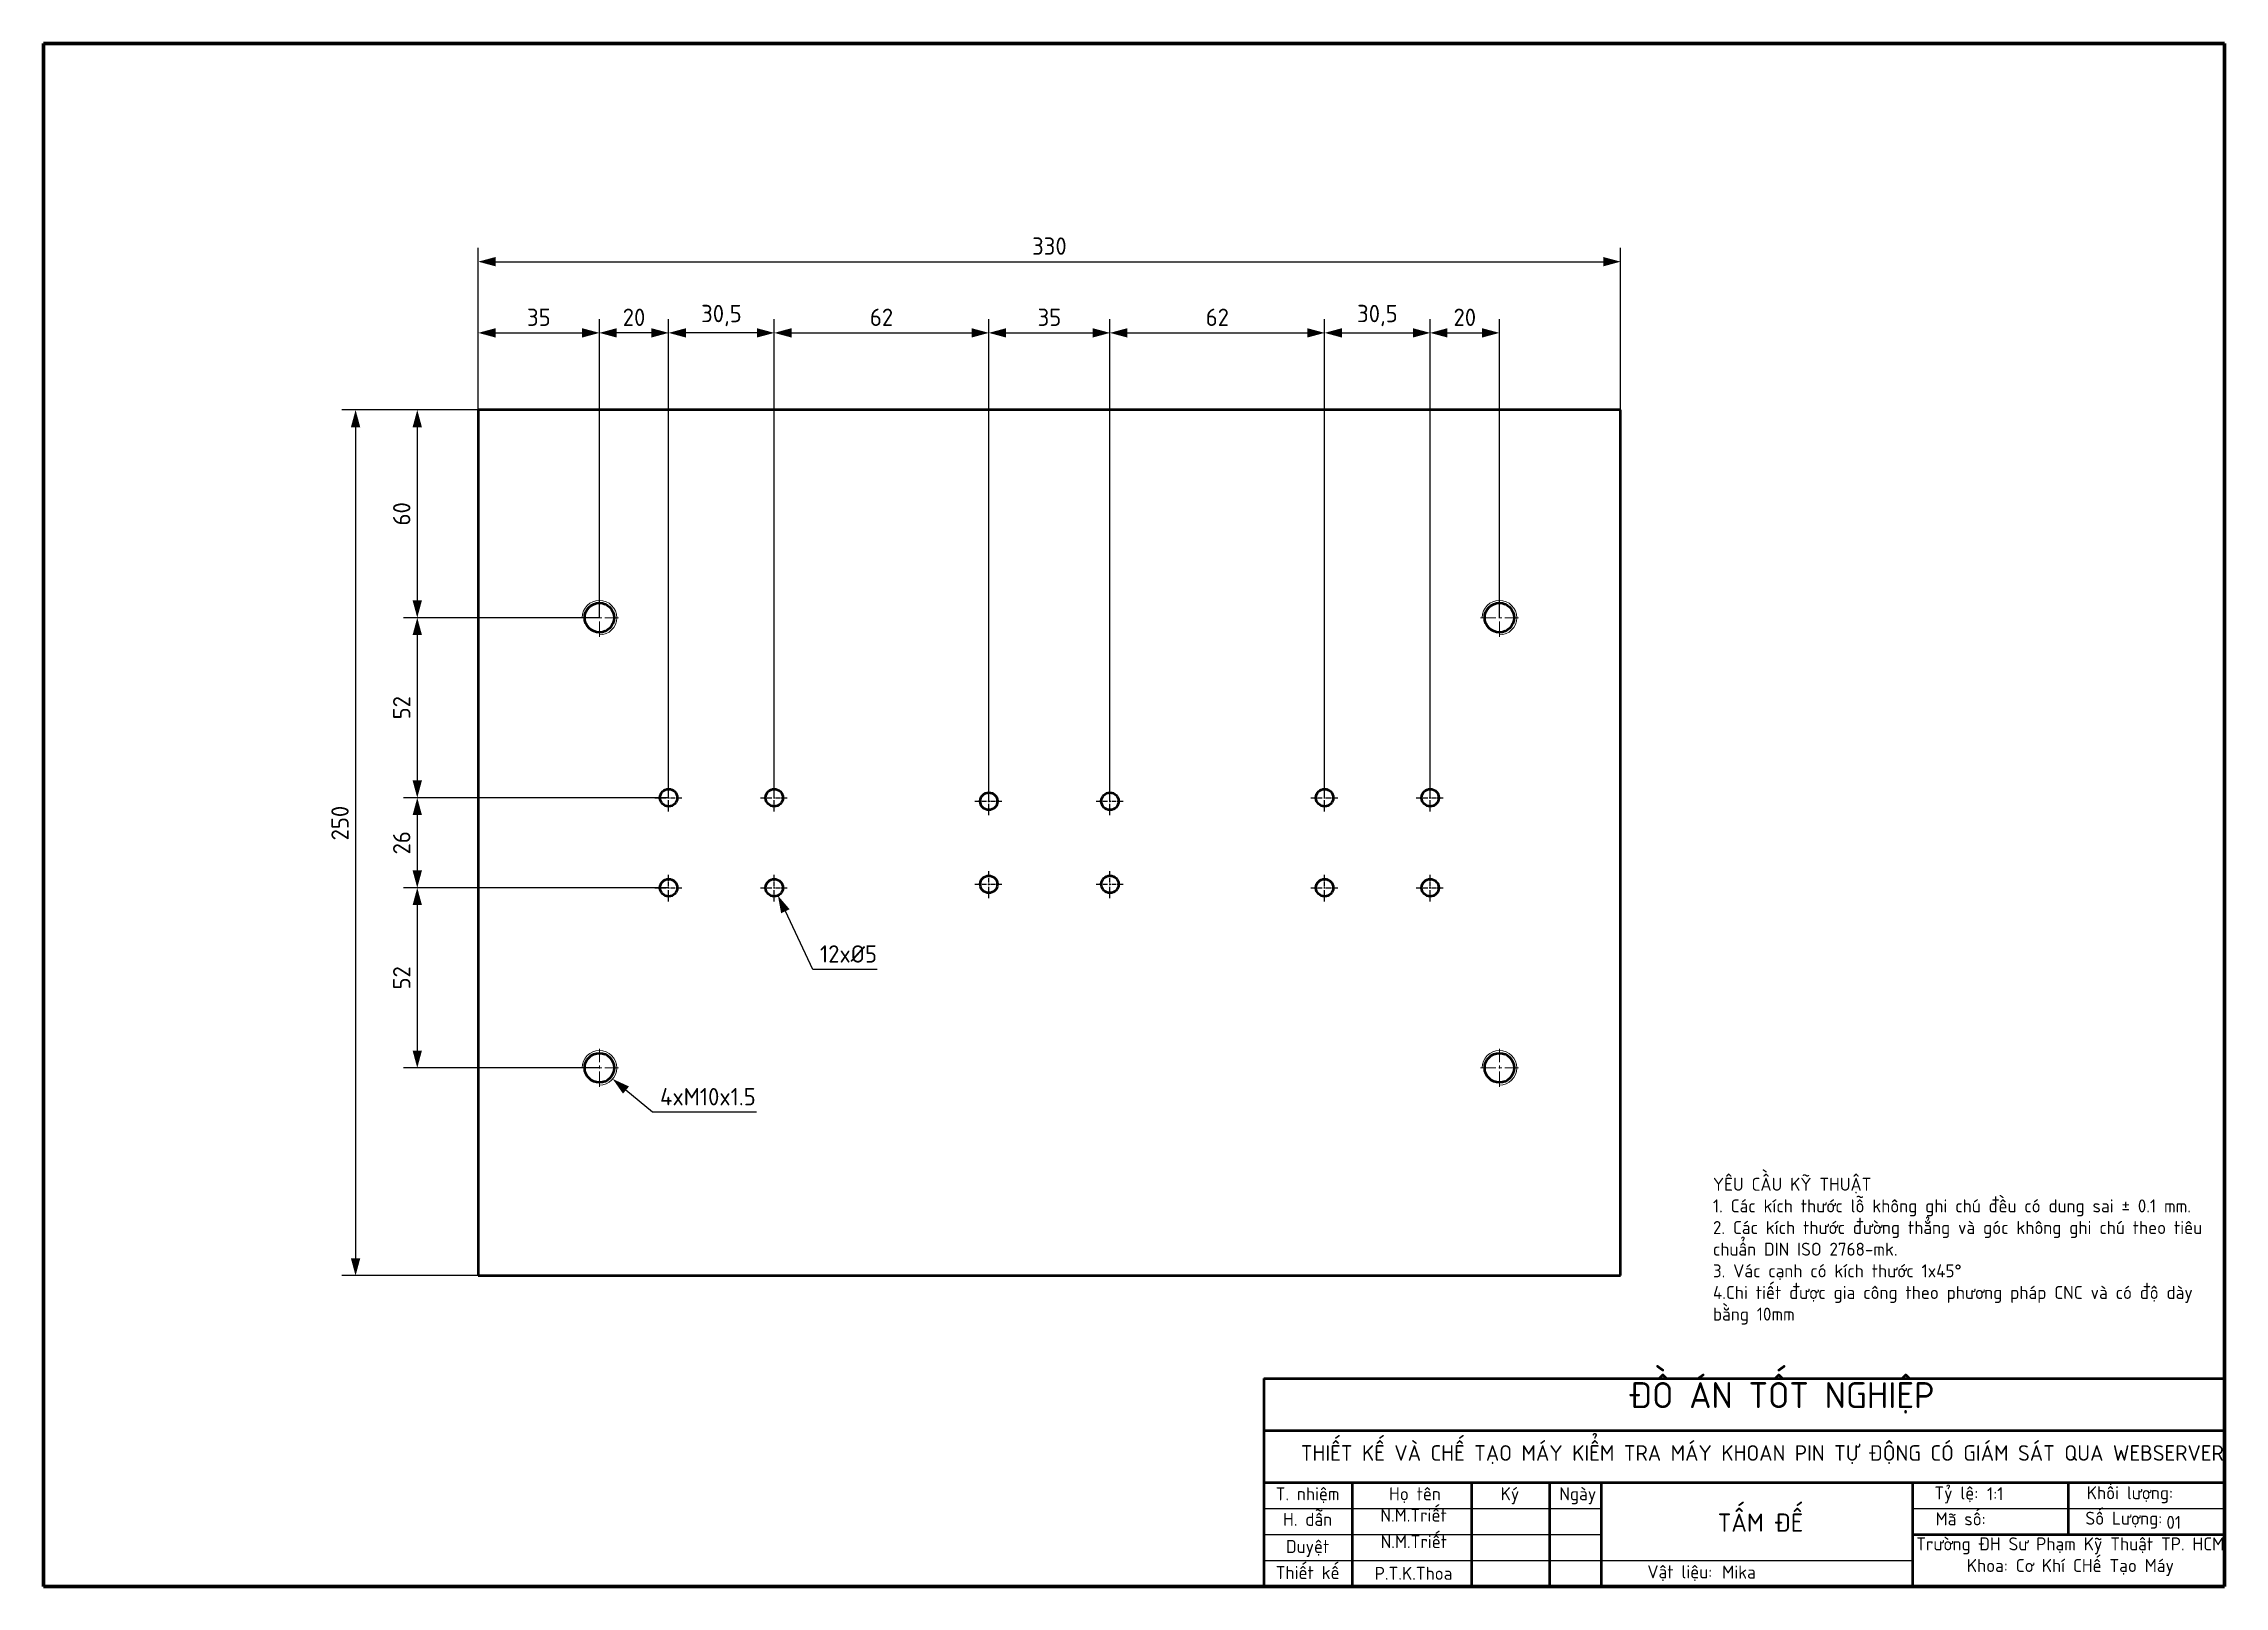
# Model space of a CAD drawing. Header units: millimetres. Extents: x -190 to 12889, y -227 to 3957.
# Drawn here: x 6131 to 6761, y 488 to 934 of the extents above; entities that cross this region are included whole.
import ezdxf

# ---------------------------------------------------------------- set-up
doc = ezdxf.new("R2010")
doc.units = ezdxf.units.MM
doc.header["$LTSCALE"] = 0.7
doc.header["$PDMODE"] = 35
doc.header["$PDSIZE"] = -4
doc.linetypes.add('CENTER', pattern=[50.8, 31.75, -6.35, 6.35, -6.35])
doc.linetypes.add('CENTER2', pattern=[1.125, 0.75, -0.125, 0.125, -0.125])
doc.layers.get('0').update_dxf_attribs({"color": 255})
for name, color, linetype, lineweight in [('0.5', 7, 'Continuous', 50), ('AM_5', 10, 'Continuous', 25), ('AMC_Contour', 7, 'Continuous', 50), ('CON', 7, 'Continuous', 50), ('DIM', 94, 'Continuous', 25), ('KHUNGBV', 5, 'Continuous', 70), ('screw', 33, 'Continuous', 13), ('TEXT', 7, 'Continuous', 25)]:
    doc.layers.add(name, color=color, linetype=linetype, lineweight=lineweight)
doc.styles.add('TCVN-7284', font='tcvn+7284-2003r.ttf')
doc.dimstyles.new('TCVN_ISO-25_RadiusDia', dxfattribs={"dimtxt": 2.5, "dimasz": 2.5, "dimexe": 2, "dimexo": 0, "dimgap": 1, "dimtad": 1, "dimtoh": 1, "dimtxsty": 'TCVN-7284', "dimblk": 'Arrow', "dimcen": 0, "dimclrd": 256, "dimclre": 256, "dimclrt": 256, "dimadec": 0, "dimazin": 0, "dimtfac": 1, "dimtofl": 0, "dimtmove": 1, "dimatfit": 0, "dimldrblk": 'Arrow', "dimfxl": 1, "dimlwd": -1, "dimlwe": -1, "dimarcsym": 0})

msp = doc.modelspace()

# ---------------------------------------------------------------- texts
at = {"ltscale": 0.7, "char_height": 3.75, "attachment_point": 1, "style": 'TCVN-7284'}
for s, width, insert in [('1:1', 6.750055, (6692.7326, 516.8327)), ('01', 6.750055, (6744.5478, 508.5785)), ('Mika', 31.69291, (6616.2169, 494.1932))]:
    msp.add_mtext_dynamic_manual_height_columns(s, width=width, gutter_width=18.75, heights=[0], dxfattribs=dict(at, insert=insert))
at = {"layer": 'AMC_Contour', "color": 255, "insert": (6627.2794, 506.6278), "char_height": 5.25, "attachment_point": 5, "style": 'TCVN-7284'}
msp.add_mtext_dynamic_manual_height_columns('TẤM ĐẾ', width=83.264059, gutter_width=26.25, heights=[0], dxfattribs=at)
at = {"layer": 'TEXT', "ltscale": 0.7, "insert": (6613.5559, 606.2071), "char_height": 3.75, "attachment_point": 1, "style": 'TCVN-7284'}
msp.add_mtext_dynamic_manual_height_columns('YÊU CẦU KỸ THUẬT\\P1. Các kích thước lỗ không ghi chú đều có dung sai ± 0.1 mm. \\P2. Các kích thước đường thẳng và góc không ghi chú theo tiêu chuẩn DIN ISO 2768-mk.\\P3. Vác cạnh có kích thước 1x45°\\P4.Chi tiết được gia công theo phương pháp CNC và có độ dày bằng 10mm', width=143.261485, gutter_width=2583.1367, heights=[0], dxfattribs=at)

# ---------------------------------------------------------------- blocks, each defined once
blk = doc.blocks.new('Arrow')
at = {"layer": 'DIM'}
blk.add_solid([(-1, 0.27), (-1, -0.27), (0, 0)], dxfattribs=at)
blk = doc.blocks.new('*D726')
at = {"layer": 'Defpoints', "color": 0, "ltscale": 0.2, "transparency": 16777216}
for p in [(6586.87, 870.75), (6256.87, 827.94), (6586.87, 827.94)]:
    blk.add_point(p, dxfattribs=at)
at = {"layer": 'DIM', "ltscale": 0.2, "transparency": 16777216}
for p, q in [((6256.87, 827.94), (6256.87, 874.75)), ((6261.87, 870.75), (6581.87, 870.75)), ((6586.87, 827.94), (6586.87, 874.75))]:
    blk.add_line(p, q, dxfattribs=at)
at = {"layer": 'DIM', "ltscale": 0.2, "transparency": 16777216, "xscale": 5.000000000000284, "yscale": 5.000000000000284, "zscale": 5.000000000000284, "rotation": 180}
blk.add_blockref('Arrow', (6256.87, 870.75), dxfattribs=at)
at = {"layer": 'DIM', "ltscale": 0.2, "transparency": 16777216, "xscale": 5.000000000000284, "yscale": 5.000000000000284, "zscale": 5.000000000000284}
blk.add_blockref('Arrow', (6586.87, 870.75), dxfattribs=at)
at = {"layer": 'DIM', "ltscale": 0.2, "transparency": 16777216, "insert": (6421.87, 875.25), "char_height": 5, "attachment_point": 5, "style": 'TCVN-7284'}
blk.add_mtext('330', dxfattribs=at)
blk = doc.blocks.new('*D727')
at = {"layer": 'Defpoints', "color": 0, "ltscale": 0.2, "transparency": 16777216}
for p in [(6256.87, 827.94), (6221.43, 577.94), (6256.87, 577.94)]:
    blk.add_point(p, dxfattribs=at)
at = {"layer": 'DIM', "ltscale": 0.2, "transparency": 16777216}
for p, q in [((6256.87, 827.94), (6217.43, 827.94)), ((6221.43, 822.94), (6221.43, 582.94)), ((6256.87, 577.94), (6217.43, 577.94))]:
    blk.add_line(p, q, dxfattribs=at)
at = {"layer": 'DIM', "ltscale": 0.2, "transparency": 16777216, "xscale": 5.000000000000284, "yscale": 5.000000000000284, "zscale": 5.000000000000284}
for p, rotation in [((6221.43, 827.94), 90), ((6221.43, 577.94), 270)]:
    blk.add_blockref('Arrow', p, dxfattribs=dict(at, rotation=rotation))
at = {"layer": 'DIM', "ltscale": 0.2, "transparency": 16777216, "insert": (6216.93, 708.62), "char_height": 5, "attachment_point": 5, "rotation": 90, "style": 'TCVN-7284'}
blk.add_mtext('250', dxfattribs=at)
blk = doc.blocks.new('screw_m10_l')
at = {"layer": 'CON', "color": 33}
blk.add_circle((0, 0), 4.25, dxfattribs=at)
at = {"layer": 'screw', "color": 1, "linetype": 'CENTER', "ltscale": 0.2}
for p, q in [((-5.5, 0), (5.5, 0)), ((0, -5.5), (0, 5.5))]:
    blk.add_line(p, q, dxfattribs=at)
at = {"layer": 'screw', "color": 92}
blk.add_arc((0, 0), 5, 270, 180, dxfattribs=at)
blk = doc.blocks.new('*D728')
at = {"layer": 'Defpoints', "color": 0, "ltscale": 0.2, "transparency": 16777216}
for p in [(6288.03, 641.15), (6295.71, 634.74)]:
    blk.add_point(p, dxfattribs=at)
at = {"layer": 'DIM', "ltscale": 0.2, "transparency": 16777216}
for p, q in [((6307.21, 625.12), (6299.54, 631.53)), ((6337.21, 625.12), (6307.21, 625.12))]:
    blk.add_line(p, q, dxfattribs=at)
at = {"layer": 'DIM', "ltscale": 0.2, "transparency": 16777216, "xscale": 5.000000000000284, "yscale": 5.000000000000284, "zscale": 5.000000000000284, "rotation": 140.1075626339127}
blk.add_blockref('Arrow', (6295.71, 634.74), dxfattribs=at)
at = {"layer": 'DIM', "ltscale": 0.2, "transparency": 16777216, "insert": (6323.21, 629.62), "char_height": 5, "attachment_point": 5, "style": 'TCVN-7284'}
blk.add_mtext('4xM10x1.5', dxfattribs=at)
blk = doc.blocks.new('*D729')
at = {"layer": 'Defpoints', "color": 0, "ltscale": 0.2, "transparency": 16777216}
for p in [(6341.3, 692.2), (6343.44, 687.69)]:
    blk.add_point(p, dxfattribs=at)
at = {"layer": 'DIM', "ltscale": 0.2, "transparency": 16777216}
for p, q in [((6353.57, 666.34), (6345.59, 683.17)), ((6372.07, 666.34), (6353.57, 666.34))]:
    blk.add_line(p, q, dxfattribs=at)
at = {"layer": 'DIM', "ltscale": 0.2, "transparency": 16777216, "xscale": 5.000000000000284, "yscale": 5.000000000000284, "zscale": 5.000000000000284, "rotation": 115.396710440996}
blk.add_blockref('Arrow', (6343.44, 687.69), dxfattribs=at)
at = {"layer": 'DIM', "ltscale": 0.2, "transparency": 16777216, "insert": (6363.82, 670.84), "char_height": 5, "attachment_point": 5, "style": 'TCVN-7284'}
blk.add_mtext('12x%%C5', dxfattribs=at)
blk = doc.blocks.new('*D730')
at = {"layer": 'Defpoints', "color": 0, "ltscale": 0.2, "transparency": 16777216}
for p in [(6291.87, 850.19), (6256.87, 809.09), (6291.87, 767.94)]:
    blk.add_point(p, dxfattribs=at)
at = {"layer": 'DIM', "ltscale": 0.2, "transparency": 16777216}
for p, q in [((6256.87, 809.09), (6256.87, 854.19)), ((6291.87, 767.94), (6291.87, 854.19)), ((6261.87, 850.19), (6286.87, 850.19))]:
    blk.add_line(p, q, dxfattribs=at)
at = {"layer": 'DIM', "ltscale": 0.2, "transparency": 16777216, "xscale": 5.000000000000284, "yscale": 5.000000000000284, "zscale": 5.000000000000284, "rotation": 180}
blk.add_blockref('Arrow', (6256.87, 850.19), dxfattribs=at)
at = {"layer": 'DIM', "ltscale": 0.2, "transparency": 16777216, "xscale": 5.000000000000284, "yscale": 5.000000000000284, "zscale": 5.000000000000284}
blk.add_blockref('Arrow', (6291.87, 850.19), dxfattribs=at)
at = {"layer": 'DIM', "ltscale": 0.2, "transparency": 16777216, "insert": (6274.37, 854.69), "char_height": 5, "attachment_point": 5, "style": 'TCVN-7284'}
blk.add_mtext('35', dxfattribs=at)
blk = doc.blocks.new('*D731')
at = {"layer": 'Defpoints', "color": 0, "ltscale": 0.2, "transparency": 16777216}
for p in [(6291.87, 850.19), (6291.87, 767.94), (6311.87, 715.94)]:
    blk.add_point(p, dxfattribs=at)
at = {"layer": 'DIM', "ltscale": 0.2, "transparency": 16777216}
for p, q in [((6291.87, 767.94), (6291.87, 854.19)), ((6311.87, 715.94), (6311.87, 854.19)), ((6306.87, 850.19), (6296.87, 850.19))]:
    blk.add_line(p, q, dxfattribs=at)
at = {"layer": 'DIM', "ltscale": 0.2, "transparency": 16777216, "xscale": 5.000000000000284, "yscale": 5.000000000000284, "zscale": 5.000000000000284, "rotation": 180}
blk.add_blockref('Arrow', (6291.87, 850.19), dxfattribs=at)
at = {"layer": 'DIM', "ltscale": 0.2, "transparency": 16777216, "xscale": 5.000000000000284, "yscale": 5.000000000000284, "zscale": 5.000000000000284}
blk.add_blockref('Arrow', (6311.87, 850.19), dxfattribs=at)
at = {"layer": 'DIM', "ltscale": 0.2, "transparency": 16777216, "insert": (6301.87, 854.69), "char_height": 5, "attachment_point": 5, "style": 'TCVN-7284'}
blk.add_mtext('20', dxfattribs=at)
blk = doc.blocks.new('*D732')
at = {"layer": 'Defpoints', "color": 0, "ltscale": 0.2, "transparency": 16777216}
for p in [(6311.87, 850.19), (6311.87, 715.94), (6342.37, 715.94)]:
    blk.add_point(p, dxfattribs=at)
at = {"layer": 'DIM', "ltscale": 0.2, "transparency": 16777216}
for p, q in [((6311.87, 715.94), (6311.87, 854.19)), ((6342.37, 715.94), (6342.37, 854.19)), ((6337.37, 850.19), (6316.87, 850.19))]:
    blk.add_line(p, q, dxfattribs=at)
at = {"layer": 'DIM', "ltscale": 0.2, "transparency": 16777216, "xscale": 5.000000000000284, "yscale": 5.000000000000284, "zscale": 5.000000000000284, "rotation": 180}
blk.add_blockref('Arrow', (6311.87, 850.19), dxfattribs=at)
at = {"layer": 'DIM', "ltscale": 0.2, "transparency": 16777216, "xscale": 5.000000000000284, "yscale": 5.000000000000284, "zscale": 5.000000000000284}
blk.add_blockref('Arrow', (6342.37, 850.19), dxfattribs=at)
at = {"layer": 'DIM', "ltscale": 0.2, "transparency": 16777216, "insert": (6327.12, 855.19), "char_height": 5, "attachment_point": 5, "style": 'TCVN-7284'}
blk.add_mtext('30,5', dxfattribs=at)
blk = doc.blocks.new('*D733')
at = {"layer": 'Defpoints', "color": 0, "ltscale": 0.2, "transparency": 16777216}
for p in [(6404.37, 850.19), (6342.37, 715.94), (6404.37, 714.94)]:
    blk.add_point(p, dxfattribs=at)
at = {"layer": 'DIM', "ltscale": 0.2, "transparency": 16777216}
for p, q in [((6342.37, 715.94), (6342.37, 854.19)), ((6404.37, 714.94), (6404.37, 854.19)), ((6347.37, 850.19), (6399.37, 850.19))]:
    blk.add_line(p, q, dxfattribs=at)
at = {"layer": 'DIM', "ltscale": 0.2, "transparency": 16777216, "xscale": 5.000000000000284, "yscale": 5.000000000000284, "zscale": 5.000000000000284, "rotation": 180}
blk.add_blockref('Arrow', (6342.37, 850.19), dxfattribs=at)
at = {"layer": 'DIM', "ltscale": 0.2, "transparency": 16777216, "xscale": 5.000000000000284, "yscale": 5.000000000000284, "zscale": 5.000000000000284}
blk.add_blockref('Arrow', (6404.37, 850.19), dxfattribs=at)
at = {"layer": 'DIM', "ltscale": 0.2, "transparency": 16777216, "insert": (6373.37, 854.69), "char_height": 5, "attachment_point": 5, "style": 'TCVN-7284'}
blk.add_mtext('62', dxfattribs=at)
blk = doc.blocks.new('*D734')
at = {"layer": 'Defpoints', "color": 0, "ltscale": 0.2, "transparency": 16777216}
for p in [(6439.37, 850.19), (6404.37, 714.94), (6439.37, 714.94)]:
    blk.add_point(p, dxfattribs=at)
at = {"layer": 'DIM', "ltscale": 0.2, "transparency": 16777216}
for p, q in [((6404.37, 714.94), (6404.37, 854.19)), ((6439.37, 714.94), (6439.37, 854.19)), ((6409.37, 850.19), (6434.37, 850.19))]:
    blk.add_line(p, q, dxfattribs=at)
at = {"layer": 'DIM', "ltscale": 0.2, "transparency": 16777216, "xscale": 5.000000000000284, "yscale": 5.000000000000284, "zscale": 5.000000000000284, "rotation": 180}
blk.add_blockref('Arrow', (6404.37, 850.19), dxfattribs=at)
at = {"layer": 'DIM', "ltscale": 0.2, "transparency": 16777216, "xscale": 5.000000000000284, "yscale": 5.000000000000284, "zscale": 5.000000000000284}
blk.add_blockref('Arrow', (6439.37, 850.19), dxfattribs=at)
at = {"layer": 'DIM', "ltscale": 0.2, "transparency": 16777216, "insert": (6421.87, 854.69), "char_height": 5, "attachment_point": 5, "style": 'TCVN-7284'}
blk.add_mtext('35', dxfattribs=at)
blk = doc.blocks.new('*D735')
at = {"layer": 'Defpoints', "color": 0, "ltscale": 0.2, "transparency": 16777216}
for p in [(6501.37, 850.19), (6439.37, 714.94), (6501.37, 715.94)]:
    blk.add_point(p, dxfattribs=at)
at = {"layer": 'DIM', "ltscale": 0.2, "transparency": 16777216}
for p, q in [((6439.37, 714.94), (6439.37, 854.19)), ((6501.37, 715.94), (6501.37, 854.19)), ((6444.37, 850.19), (6496.37, 850.19))]:
    blk.add_line(p, q, dxfattribs=at)
at = {"layer": 'DIM', "ltscale": 0.2, "transparency": 16777216, "xscale": 5.000000000000284, "yscale": 5.000000000000284, "zscale": 5.000000000000284, "rotation": 180}
blk.add_blockref('Arrow', (6439.37, 850.19), dxfattribs=at)
at = {"layer": 'DIM', "ltscale": 0.2, "transparency": 16777216, "xscale": 5.000000000000284, "yscale": 5.000000000000284, "zscale": 5.000000000000284}
blk.add_blockref('Arrow', (6501.37, 850.19), dxfattribs=at)
at = {"layer": 'DIM', "ltscale": 0.2, "transparency": 16777216, "insert": (6470.37, 854.69), "char_height": 5, "attachment_point": 5, "style": 'TCVN-7284'}
blk.add_mtext('62', dxfattribs=at)
blk = doc.blocks.new('*D736')
at = {"layer": 'Defpoints', "color": 0, "ltscale": 0.2, "transparency": 16777216}
for p in [(6531.87, 850.19), (6501.37, 715.94), (6531.87, 715.94)]:
    blk.add_point(p, dxfattribs=at)
at = {"layer": 'DIM', "ltscale": 0.2, "transparency": 16777216}
for p, q in [((6501.37, 715.94), (6501.37, 854.19)), ((6531.87, 715.94), (6531.87, 854.19)), ((6506.37, 850.19), (6526.87, 850.19))]:
    blk.add_line(p, q, dxfattribs=at)
at = {"layer": 'DIM', "ltscale": 0.2, "transparency": 16777216, "xscale": 5.000000000000284, "yscale": 5.000000000000284, "zscale": 5.000000000000284, "rotation": 180}
blk.add_blockref('Arrow', (6501.37, 850.19), dxfattribs=at)
at = {"layer": 'DIM', "ltscale": 0.2, "transparency": 16777216, "xscale": 5.000000000000284, "yscale": 5.000000000000284, "zscale": 5.000000000000284}
blk.add_blockref('Arrow', (6531.87, 850.19), dxfattribs=at)
at = {"layer": 'DIM', "ltscale": 0.2, "transparency": 16777216, "insert": (6516.62, 855.19), "char_height": 5, "attachment_point": 5, "style": 'TCVN-7284'}
blk.add_mtext('30,5', dxfattribs=at)
blk = doc.blocks.new('*D737')
at = {"layer": 'Defpoints', "color": 0, "ltscale": 0.2, "transparency": 16777216}
for p in [(6551.87, 850.19), (6551.87, 767.94), (6531.87, 715.94)]:
    blk.add_point(p, dxfattribs=at)
at = {"layer": 'DIM', "ltscale": 0.2, "transparency": 16777216}
for p, q in [((6531.87, 715.94), (6531.87, 854.19)), ((6551.87, 767.94), (6551.87, 854.19)), ((6536.87, 850.19), (6546.87, 850.19))]:
    blk.add_line(p, q, dxfattribs=at)
at = {"layer": 'DIM', "ltscale": 0.2, "transparency": 16777216, "xscale": 5.000000000000284, "yscale": 5.000000000000284, "zscale": 5.000000000000284, "rotation": 180}
blk.add_blockref('Arrow', (6531.87, 850.19), dxfattribs=at)
at = {"layer": 'DIM', "ltscale": 0.2, "transparency": 16777216, "xscale": 5.000000000000284, "yscale": 5.000000000000284, "zscale": 5.000000000000284}
blk.add_blockref('Arrow', (6551.87, 850.19), dxfattribs=at)
at = {"layer": 'DIM', "ltscale": 0.2, "transparency": 16777216, "insert": (6541.87, 854.69), "char_height": 5, "attachment_point": 5, "style": 'TCVN-7284'}
blk.add_mtext('20', dxfattribs=at)
blk = doc.blocks.new('*D738')
at = {"layer": 'Defpoints', "color": 0, "ltscale": 0.2, "transparency": 16777216}
for p in [(6262.18, 827.94), (6239.25, 767.94), (6291.87, 767.94)]:
    blk.add_point(p, dxfattribs=at)
at = {"layer": 'DIM', "ltscale": 0.2, "transparency": 16777216}
for p, q in [((6262.18, 827.94), (6235.25, 827.94)), ((6239.25, 822.94), (6239.25, 772.94)), ((6291.87, 767.94), (6235.25, 767.94))]:
    blk.add_line(p, q, dxfattribs=at)
at = {"layer": 'DIM', "ltscale": 0.2, "transparency": 16777216, "xscale": 5.000000000000284, "yscale": 5.000000000000284, "zscale": 5.000000000000284}
for p, rotation in [((6239.25, 827.94), 90), ((6239.25, 767.94), 270)]:
    blk.add_blockref('Arrow', p, dxfattribs=dict(at, rotation=rotation))
at = {"layer": 'DIM', "ltscale": 0.2, "transparency": 16777216, "insert": (6234.75, 797.94), "char_height": 5, "attachment_point": 5, "rotation": 90, "style": 'TCVN-7284'}
blk.add_mtext('60', dxfattribs=at)
blk = doc.blocks.new('*D739')
at = {"layer": 'Defpoints', "color": 0, "ltscale": 0.2, "transparency": 16777216}
for p in [(6291.87, 767.94), (6239.25, 715.94), (6311.87, 715.94)]:
    blk.add_point(p, dxfattribs=at)
at = {"layer": 'DIM', "ltscale": 0.2, "transparency": 16777216}
for p, q in [((6291.87, 767.94), (6235.25, 767.94)), ((6239.25, 762.94), (6239.25, 720.94)), ((6311.87, 715.94), (6235.25, 715.94))]:
    blk.add_line(p, q, dxfattribs=at)
at = {"layer": 'DIM', "ltscale": 0.2, "transparency": 16777216, "xscale": 5.000000000000284, "yscale": 5.000000000000284, "zscale": 5.000000000000284}
for p, rotation in [((6239.25, 767.94), 90), ((6239.25, 715.94), 270)]:
    blk.add_blockref('Arrow', p, dxfattribs=dict(at, rotation=rotation))
at = {"layer": 'DIM', "ltscale": 0.2, "transparency": 16777216, "insert": (6234.75, 741.94), "char_height": 5, "attachment_point": 5, "rotation": 90, "style": 'TCVN-7284'}
blk.add_mtext('52', dxfattribs=at)
blk = doc.blocks.new('*D740')
at = {"layer": 'Defpoints', "color": 0, "ltscale": 0.2, "transparency": 16777216}
for p in [(6311.87, 715.94), (6239.25, 689.94), (6311.87, 689.94)]:
    blk.add_point(p, dxfattribs=at)
at = {"layer": 'DIM', "ltscale": 0.2, "transparency": 16777216}
for p, q in [((6311.87, 715.94), (6235.25, 715.94)), ((6239.25, 710.94), (6239.25, 694.94)), ((6311.87, 689.94), (6235.25, 689.94))]:
    blk.add_line(p, q, dxfattribs=at)
at = {"layer": 'DIM', "ltscale": 0.2, "transparency": 16777216, "xscale": 5.000000000000284, "yscale": 5.000000000000284, "zscale": 5.000000000000284}
for p, rotation in [((6239.25, 715.94), 90), ((6239.25, 689.94), 270)]:
    blk.add_blockref('Arrow', p, dxfattribs=dict(at, rotation=rotation))
at = {"layer": 'DIM', "ltscale": 0.2, "transparency": 16777216, "insert": (6234.75, 702.94), "char_height": 5, "attachment_point": 5, "rotation": 90, "style": 'TCVN-7284'}
blk.add_mtext('26', dxfattribs=at)
blk = doc.blocks.new('*D741')
at = {"layer": 'Defpoints', "color": 0, "ltscale": 0.2, "transparency": 16777216}
for p in [(6311.87, 689.94), (6239.25, 637.94), (6291.87, 637.94)]:
    blk.add_point(p, dxfattribs=at)
at = {"layer": 'DIM', "ltscale": 0.2, "transparency": 16777216}
for p, q in [((6311.87, 689.94), (6235.25, 689.94)), ((6239.25, 684.94), (6239.25, 642.94)), ((6291.87, 637.94), (6235.25, 637.94))]:
    blk.add_line(p, q, dxfattribs=at)
at = {"layer": 'DIM', "ltscale": 0.2, "transparency": 16777216, "xscale": 5.000000000000284, "yscale": 5.000000000000284, "zscale": 5.000000000000284}
for p, rotation in [((6239.25, 689.94), 90), ((6239.25, 637.94), 270)]:
    blk.add_blockref('Arrow', p, dxfattribs=dict(at, rotation=rotation))
at = {"layer": 'DIM', "ltscale": 0.2, "transparency": 16777216, "insert": (6234.75, 663.94), "char_height": 5, "attachment_point": 5, "rotation": 90, "style": 'TCVN-7284'}
blk.add_mtext('52', dxfattribs=at)
blk = doc.blocks.new('KHUNG_A3')
at = {"layer": 'CON', "color": 8, "linetype": 'Continuous', "ltscale": 0.66}
for p, q in [((296.71, 84.61), (296.71, 44.61)), ((296.71, 84.61), (481.71, 84.61)), ((296.71, 74.61), (481.71, 74.61)), ((296.71, 64.61), (481.71, 64.61)), ((313.71, 64.61), (313.71, 44.61)), ((336.71, 64.61), (336.71, 44.61)), ((351.71, 64.61), (351.71, 44.61)), ((361.71, 64.61), (361.71, 44.61)), ((421.71, 44.61), (421.71, 64.61)), ((451.71, 54.61), (451.71, 64.61)), ((421.71, 54.61), (481.71, 54.61))]:
    blk.add_line(p, q, dxfattribs=at)
at = {"layer": 'DIM', "color": 8, "linetype": 'Continuous', "ltscale": 0.66}
for p, q in [((296.71, 59.61), (361.71, 59.61)), ((421.71, 59.61), (481.71, 59.61)), ((296.71, 54.61), (361.71, 54.61)), ((296.71, 49.61), (421.71, 49.61))]:
    blk.add_line(p, q, dxfattribs=at)
at = {"layer": 'KHUNGBV', "color": 8, "linetype": 'Continuous', "ltscale": 0.66}
for p, q in [((481.71, 341.61), (61.71, 341.61)), ((61.71, 341.61), (61.71, 44.61)), ((481.71, 44.61), (481.71, 341.61)), ((61.71, 44.61), (481.71, 44.61))]:
    blk.add_line(p, q, dxfattribs=at)
at = {"color": 255, "attachment_point": 1, "style": 'TCVN-7284'}
for s, width, insert, char_height in [('{\\W1.485708; }ĐỒ ÁN TỐT NGHIỆP', 65.6643, (362.61, 83.93), 5), ('\\pxqc;T. nhiệm', 16.8827, (296.71, 63.68), 2.5), ('{\\W2.460912; }Họ tên', 16.8827, (317.11, 63.68), 2.5), ('{\\W4.544245; }Ký', 16.8827, (335.42, 63.68), 2.5), ('{\\W1.017842; }Ngày', 9.8035, (352.08, 63.68), 2.5), ('\\pxqc;Tỷ lệ:', 9.8035, (425.19, 63.83), 2.5), ('\\pxqc;Khối lượng:', 20.0073, (453.51, 63.88), 2.5), ('\\pxqc;H. dẫn', 16.8827, (296.71, 58.76), 2.5), ('\\pxqc;N.M.Triết', 16.8827, (317.11, 59.57), 2.5), ('{\\W0.286782; }Mã số:', 12.5818, (425.56, 58.85), 2.5), ('\\pxqc;Số Lượng:', 17.9691, (453.36, 58.98), 2.5), ('\\pxqc;N.M.Triết', 16.8827, (317.16, 54.47), 2.5), ('\\pxqc;Duyệt', 16.8827, (296.71, 53.54), 2.5), ('{\\W0.981773; }Trường ĐH Sư Phạm Kỹ Thuật TP. HCM\\P{\\W7.398439; }Khoa: Cơ Khí CHế Tạo Máy ', 61.6953, (420.88, 54.04), 2.5), ('\\pxqc;Thiết kế', 16.8827, (296.71, 48.52), 2.5), ('\\pxqc;P.T.K.Thoa', 16.8827, (317.11, 48.37), 2.5), ('\\pxi-3,l3,qc,t3;Vật liệu:', 59.8171, (346.92, 48.66), 2.5)]:
    blk.add_mtext_dynamic_manual_height_columns(s, width=width, gutter_width=88.6, heights=[0], dxfattribs=dict(at, insert=insert, char_height=char_height))
at = {"color": 255, "insert": (303.83, 71.79), "char_height": 3, "width": 178.521, "attachment_point": 1, "style": 'TCVN-7284'}
blk.add_mtext('THIẾT KẾ VÀ CHẾ TẠO MÁY KIỂM TRA MÁY KHOAN PIN TỰ ĐỘNG CÓ GIÁM SÁT QUA WEBSERVER\\P', dxfattribs=at)
blk = doc.blocks.new('*U917')
at = {"layer": 'AM_5', "color": 0, "linetype": 'CENTER2', "ltscale": 2.5, "transparency": 16777216}
for p, q in [((-4, 0), (-0.5, 0)), ((0, 0.5), (0, 4)), ((0.5, 0), (4, 0)), ((0, -4), (0, -0.5))]:
    blk.add_line(p, q, dxfattribs=at)
at = {"layer": 'AM_5', "color": 0, "linetype": 'Continuous', "ltscale": 2.5, "transparency": 16777216}
for p, q in [((-0.25, 0), (0.25, 0)), ((0, -0.25), (0, 0.25))]:
    blk.add_line(p, q, dxfattribs=at)
blk = doc.blocks.new('*U918')
at = {"layer": 'AM_5', "color": 0, "linetype": 'CENTER2', "ltscale": 2.5, "transparency": 16777216}
for p, q in [((-4, 0), (-0.5, 0)), ((0, 0.5), (0, 4)), ((0.5, 0), (4, 0)), ((0, -4), (0, -0.5))]:
    blk.add_line(p, q, dxfattribs=at)
at = {"layer": 'AM_5', "color": 0, "linetype": 'Continuous', "ltscale": 2.5, "transparency": 16777216}
for p, q in [((-0.25, 0), (0.25, 0)), ((0, -0.25), (0, 0.25))]:
    blk.add_line(p, q, dxfattribs=at)
blk = doc.blocks.new('*U919')
at = {"layer": 'AM_5', "color": 0, "linetype": 'CENTER2', "ltscale": 2.5, "transparency": 16777216}
for p, q in [((-4, 0), (-0.5, 0)), ((0, 0.5), (0, 4)), ((0.5, 0), (4, 0)), ((0, -4), (0, -0.5))]:
    blk.add_line(p, q, dxfattribs=at)
at = {"layer": 'AM_5', "color": 0, "linetype": 'Continuous', "ltscale": 2.5, "transparency": 16777216}
for p, q in [((-0.25, 0), (0.25, 0)), ((0, -0.25), (0, 0.25))]:
    blk.add_line(p, q, dxfattribs=at)
blk = doc.blocks.new('*U920')
at = {"layer": 'AM_5', "color": 0, "linetype": 'CENTER2', "ltscale": 2.5, "transparency": 16777216}
for p, q in [((-4, 0), (-0.5, 0)), ((0, 0.5), (0, 4)), ((0.5, 0), (4, 0)), ((0, -4), (0, -0.5))]:
    blk.add_line(p, q, dxfattribs=at)
at = {"layer": 'AM_5', "color": 0, "linetype": 'Continuous', "ltscale": 2.5, "transparency": 16777216}
for p, q in [((-0.25, 0), (0.25, 0)), ((0, -0.25), (0, 0.25))]:
    blk.add_line(p, q, dxfattribs=at)
blk = doc.blocks.new('*U921')
at = {"layer": 'AM_5', "color": 0, "linetype": 'CENTER2', "ltscale": 2.5, "transparency": 16777216}
for p, q in [((-4, 0), (-0.5, 0)), ((0, 0.5), (0, 4)), ((0.5, 0), (4, 0)), ((0, -4), (0, -0.5))]:
    blk.add_line(p, q, dxfattribs=at)
at = {"layer": 'AM_5', "color": 0, "linetype": 'Continuous', "ltscale": 2.5, "transparency": 16777216}
for p, q in [((-0.25, 0), (0.25, 0)), ((0, -0.25), (0, 0.25))]:
    blk.add_line(p, q, dxfattribs=at)
blk = doc.blocks.new('*U922')
at = {"layer": 'AM_5', "color": 0, "linetype": 'CENTER2', "ltscale": 2.5, "transparency": 16777216}
for p, q in [((-4, 0), (-0.5, 0)), ((0, 0.5), (0, 4)), ((0.5, 0), (4, 0)), ((0, -4), (0, -0.5))]:
    blk.add_line(p, q, dxfattribs=at)
at = {"layer": 'AM_5', "color": 0, "linetype": 'Continuous', "ltscale": 2.5, "transparency": 16777216}
for p, q in [((-0.25, 0), (0.25, 0)), ((0, -0.25), (0, 0.25))]:
    blk.add_line(p, q, dxfattribs=at)
blk = doc.blocks.new('*U923')
at = {"layer": 'AM_5', "color": 0, "linetype": 'CENTER2', "ltscale": 2.5, "transparency": 16777216}
for p, q in [((-4, 0), (-0.5, 0)), ((0, 0.5), (0, 4)), ((0.5, 0), (4, 0)), ((0, -4), (0, -0.5))]:
    blk.add_line(p, q, dxfattribs=at)
at = {"layer": 'AM_5', "color": 0, "linetype": 'Continuous', "ltscale": 2.5, "transparency": 16777216}
for p, q in [((-0.25, 0), (0.25, 0)), ((0, -0.25), (0, 0.25))]:
    blk.add_line(p, q, dxfattribs=at)
blk = doc.blocks.new('*U924')
at = {"layer": 'AM_5', "color": 0, "linetype": 'CENTER2', "ltscale": 2.5, "transparency": 16777216}
for p, q in [((-4, 0), (-0.5, 0)), ((0, 0.5), (0, 4)), ((0.5, 0), (4, 0)), ((0, -4), (0, -0.5))]:
    blk.add_line(p, q, dxfattribs=at)
at = {"layer": 'AM_5', "color": 0, "linetype": 'Continuous', "ltscale": 2.5, "transparency": 16777216}
for p, q in [((-0.25, 0), (0.25, 0)), ((0, -0.25), (0, 0.25))]:
    blk.add_line(p, q, dxfattribs=at)
blk = doc.blocks.new('*U925')
at = {"layer": 'AM_5', "color": 0, "linetype": 'CENTER2', "ltscale": 2.5, "transparency": 16777216}
for p, q in [((-4, 0), (-0.5, 0)), ((0, 0.5), (0, 4)), ((0.5, 0), (4, 0)), ((0, -4), (0, -0.5))]:
    blk.add_line(p, q, dxfattribs=at)
at = {"layer": 'AM_5', "color": 0, "linetype": 'Continuous', "ltscale": 2.5, "transparency": 16777216}
for p, q in [((-0.25, 0), (0.25, 0)), ((0, -0.25), (0, 0.25))]:
    blk.add_line(p, q, dxfattribs=at)
blk = doc.blocks.new('*U926')
at = {"layer": 'AM_5', "color": 0, "linetype": 'CENTER2', "ltscale": 2.5, "transparency": 16777216}
for p, q in [((-4, 0), (-0.5, 0)), ((0, 0.5), (0, 4)), ((0.5, 0), (4, 0)), ((0, -4), (0, -0.5))]:
    blk.add_line(p, q, dxfattribs=at)
at = {"layer": 'AM_5', "color": 0, "linetype": 'Continuous', "ltscale": 2.5, "transparency": 16777216}
for p, q in [((-0.25, 0), (0.25, 0)), ((0, -0.25), (0, 0.25))]:
    blk.add_line(p, q, dxfattribs=at)
blk = doc.blocks.new('*U927')
at = {"layer": 'AM_5', "color": 0, "linetype": 'CENTER2', "ltscale": 2.5, "transparency": 16777216}
for p, q in [((-4, 0), (-0.5, 0)), ((0, 0.5), (0, 4)), ((0.5, 0), (4, 0)), ((0, -4), (0, -0.5))]:
    blk.add_line(p, q, dxfattribs=at)
at = {"layer": 'AM_5', "color": 0, "linetype": 'Continuous', "ltscale": 2.5, "transparency": 16777216}
for p, q in [((-0.25, 0), (0.25, 0)), ((0, -0.25), (0, 0.25))]:
    blk.add_line(p, q, dxfattribs=at)
blk = doc.blocks.new('*U928')
at = {"layer": 'AM_5', "color": 0, "linetype": 'CENTER2', "ltscale": 2.5, "transparency": 16777216}
for p, q in [((-4, 0), (-0.5, 0)), ((0, 0.5), (0, 4)), ((0.5, 0), (4, 0)), ((0, -4), (0, -0.5))]:
    blk.add_line(p, q, dxfattribs=at)
at = {"layer": 'AM_5', "color": 0, "linetype": 'Continuous', "ltscale": 2.5, "transparency": 16777216}
for p, q in [((-0.25, 0), (0.25, 0)), ((0, -0.25), (0, 0.25))]:
    blk.add_line(p, q, dxfattribs=at)

# ---------------------------------------------------------------- dimensions: what is measured, and where the dimension line sits
at = {"layer": 'DIM', "ltscale": 0.2}
for base, p1, p2, picture, middle in [((6586.8688, 870.7466), (6256.8688, 827.9448), (6586.8688, 827.9448), '*D726', (6421.8688, 870.7466)), ((6291.8688, 850.1915), (6311.8688, 715.9448), (6291.8688, 767.9448), '*D731', (6301.8688, 850.1915)), ((6311.8688, 850.1915), (6342.3688, 715.9448), (6311.8688, 715.9448), '*D732', (6327.1188, 850.1915)), ((6404.3688, 850.1915), (6342.3688, 715.9448), (6404.3688, 714.9448), '*D733', (6373.3688, 850.1915)), ((6439.3688, 850.1915), (6404.3688, 714.9448), (6439.3688, 714.9448), '*D734', (6421.8688, 850.1915)), ((6501.3688, 850.1915), (6439.3688, 714.9448), (6501.3688, 715.9448), '*D735', (6470.3688, 850.1915)), ((6531.8688, 850.1915), (6501.3688, 715.9448), (6531.8688, 715.9448), '*D736', (6516.6188, 850.1915)), ((6551.8688, 850.1915), (6531.8688, 715.9448), (6551.8688, 767.9448), '*D737', (6541.8688, 850.1915))]:
    dim = msp.add_linear_dim(base=base, p1=p1, p2=p2, dimstyle='TCVN_ISO-25_RadiusDia', override={"dimscale": 2, "dimtmove": 1}, dxfattribs=at)
    dim.commit()
    dim.dimension.update_dxf_attribs({"geometry": picture, "text_midpoint": middle, "dimtype": 160})
dim = msp.add_linear_dim(base=(6291.8688, 850.1915), p1=(6256.8688, 809.0918), p2=(6291.8688, 767.9448), dimstyle='TCVN_ISO-25_RadiusDia', override={"dimscale": 2, "dimtmove": 1}, dxfattribs=at)
dim.commit()
dim.dimension.update_dxf_attribs({"geometry": '*D730', "text_midpoint": (6274.3688, 854.6915)})
for base, p1, p2, picture, middle in [((6221.4288, 577.9448), (6256.8688, 827.9448), (6256.8688, 577.9448), '*D727', (6221.4288, 708.6173)), ((6239.2549, 767.9448), (6262.1789, 827.9448), (6291.8688, 767.9448), '*D738', (6239.2549, 797.9448)), ((6239.2549, 715.9448), (6291.8688, 767.9448), (6311.8688, 715.9448), '*D739', (6239.2549, 741.9448)), ((6239.2549, 689.9448), (6311.8688, 715.9448), (6311.8688, 689.9448), '*D740', (6239.2549, 702.9448)), ((6239.2549, 637.9448), (6311.8688, 689.9448), (6291.8688, 637.9448), '*D741', (6239.2549, 663.9448))]:
    dim = msp.add_linear_dim(base=base, p1=p1, p2=p2, angle=90, dimstyle='TCVN_ISO-25_RadiusDia', override={"dimscale": 2}, dxfattribs=at)
    dim.commit()
    dim.dimension.update_dxf_attribs({"geometry": picture, "text_midpoint": middle, "dimtype": 160})
dim = msp.add_diameter_dim_2p(p1=(6341.2966, 692.2032), p2=(6343.441, 687.6864), dimstyle='TCVN_ISO-25_RadiusDia', override={"dimscale": 2, "dimpost": '12x%%C<>', "dimtmove": 1}, dxfattribs=at)
dim.commit()
dim.dimension.update_dxf_attribs({"geometry": '*D729', "text_midpoint": (6353.5749, 666.3413), "dimtype": 163})
dim = msp.add_diameter_dim_2p(p1=(6288.0325, 641.1516), p2=(6295.705, 634.7381), dimstyle='TCVN_ISO-25_RadiusDia', override={"dimscale": 2, "dimpost": '4xM<>x1.5', "dimtmove": 1}, dxfattribs=at)
dim.commit()
dim.dimension.update_dxf_attribs({"geometry": '*D728', "text_midpoint": (6323.2138, 629.6179)})

# ---------------------------------------------------------------- linework, layer by layer
at = {"layer": '0.5'}
for p, q in [((6586.8688, 827.9448), (6256.8688, 827.9448)), ((6256.8688, 827.9448), (6256.8688, 577.9448)), ((6586.8688, 577.9448), (6586.8688, 827.9448)), ((6256.8688, 577.9448), (6586.8688, 577.9448))]:
    msp.add_line(p, q, dxfattribs=at)
for centre in [(6311.8688, 715.9448), (6342.3688, 715.9448), (6501.3688, 715.9448), (6531.8688, 715.9448), (6404.3688, 714.9448), (6439.3688, 714.9448), (6404.3688, 690.9448), (6439.3688, 690.9448), (6311.8688, 689.9448), (6342.3688, 689.9448), (6501.3688, 689.9448), (6531.8688, 689.9448)]:
    msp.add_circle(centre, 2.5, dxfattribs=at)

# ---------------------------------------------------------------- block references
at = {"layer": 'AM_5', "linetype": 'CENTER2', "ltscale": 2.5}
for name, p in [('*U920', (6311.8688, 715.9448)), ('*U919', (6342.3688, 715.9448)), ('*U921', (6404.3688, 714.9448)), ('*U923', (6439.3688, 714.9448)), ('*U925', (6501.3688, 715.9448)), ('*U927', (6531.8688, 715.9448)), ('*U917', (6311.8688, 689.9448)), ('*U918', (6342.3688, 689.9448)), ('*U922', (6404.3688, 690.9448)), ('*U924', (6439.3688, 690.9448)), ('*U926', (6501.3688, 689.9448)), ('*U928', (6531.8688, 689.9448))]:
    msp.add_blockref(name, p, dxfattribs=at)
at = {"layer": 'DIM', "xscale": 1.5, "yscale": 1.5, "zscale": 1.5}
msp.add_blockref('KHUNG_A3', (6038.7375, 421.2987), dxfattribs=at)
at = {"layer": 'screw'}
for p in [(6291.8688, 767.9448), (6551.8688, 767.9448), (6291.8688, 637.9448), (6551.8688, 637.9448)]:
    msp.add_blockref('screw_m10_l', p, dxfattribs=at)

msp.set_redraw_order([(e.dxf.handle, doc.entitydb.next_handle()) for e in msp.query("TEXT MTEXT ATTDEF DIMENSION ARC_DIMENSION")])  # texts and dimensions are drawn at this point

doc.saveas('drawing.dxf')
